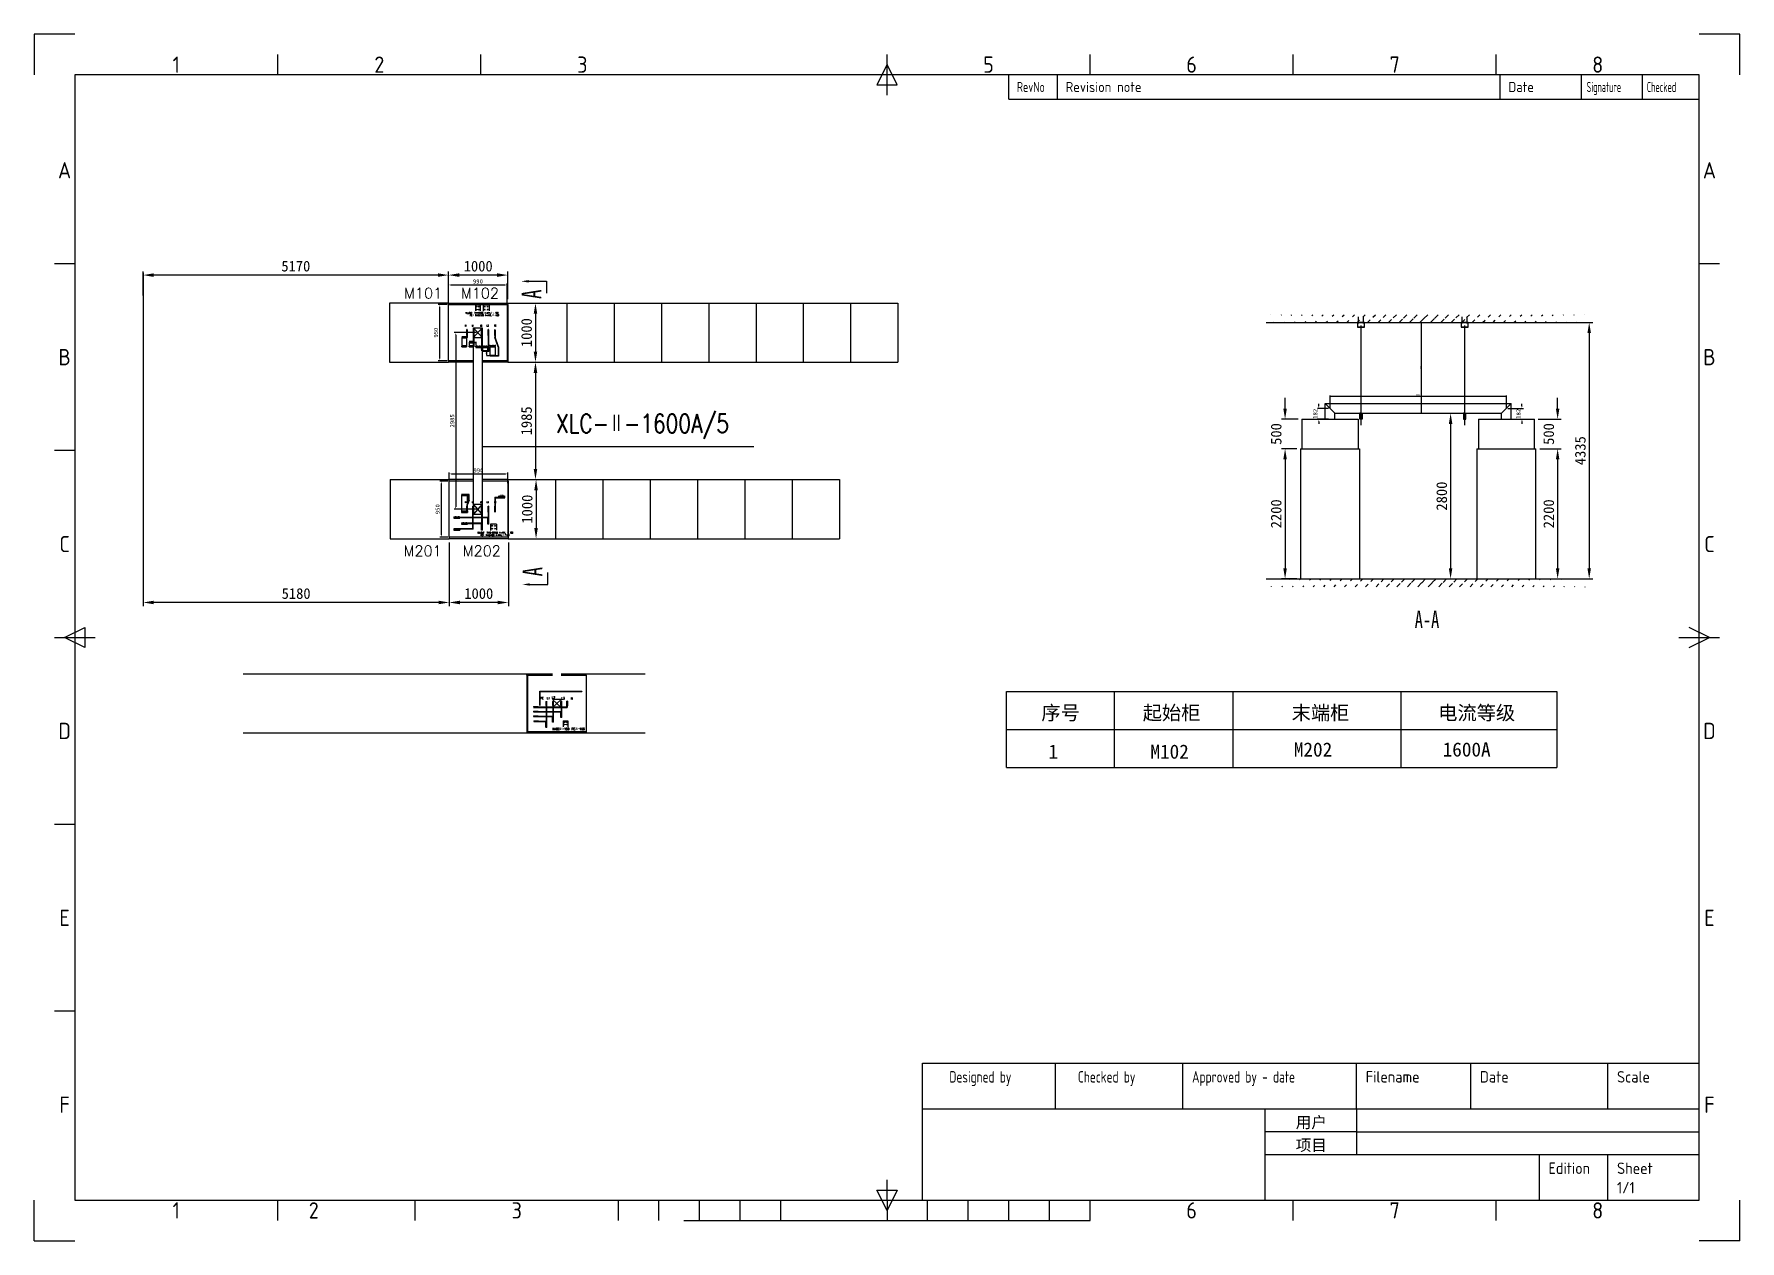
# Model space of a CAD drawing. Extents: x -48968009 to 2588125, y -43922717 to 2.
# Drawn here: x 2483984 to 2512840, y -636355 to -615950 of the extents above; entities that cross this region are included whole.
import ezdxf
from ezdxf.enums import TextEntityAlignment as Align

# ---------------------------------------------------------------- set-up
doc = ezdxf.new("R2010")
doc.units = 0
doc.header["$LTSCALE"] = 1000
doc.header["$MEASUREMENT"] = 0
doc.layers.get('0').update_dxf_attribs({"linetype": 'CONTINUOUS'})
doc.layers.get('DEFPOINTS').update_dxf_attribs({"linetype": 'CONTINUOUS'})
for name, color, linetype in [('$1-强电干线', 7, 'CONTINUOUS'), ('DQ', 7, 'CONTINUOUS'), ('FRAME025', 7, 'CONTINUOUS'), ('FRAME050', 6, 'CONTINUOUS'), ('FRAME070', 5, 'CONTINUOUS'), ('FRAME200', 8, 'CONTINUOUS'), ('SPACE', 7, 'CONTINUOUS'), ('WALL', 2, 'CONTINUOUS'), ('图层4', 221, 'CONTINUOUS'), ('图层6', 221, 'CONTINUOUS'), ('楼电梯编号', 7, 'CONTINUOUS'), ('母线路由', 7, 'CONTINUOUS'), ('电气', 4, 'CONTINUOUS')]:
    doc.layers.add(name, color=color, linetype=linetype)
doc.styles.add('_TCH_DIM', font='SIMPLEX', dxfattribs={"width": 0.8, "height": 3.5, "bigfont": 'HZTXT'})
doc.styles.add('_TCH_SPACE', font='SIMPLEX.shx', dxfattribs={"width": 0.8, "bigfont": 'GBCBIG.shx'})
doc.styles.add('D', font='simhei_0.ttf', dxfattribs={"oblique": 0.7, "height": 1100})
doc.styles.add('ISOCP', font='isocp.shx')
doc.styles.add('STYLE1', font='')
doc.styles.get('STYLE1').set_extended_font_data('楷体_GB2312')
doc.dimstyles.new('NORMAL', dxfattribs={"dimscale": 0.2, "dimtxt": 0.18, "dimasz": 0.18, "dimexe": 0.18, "dimexo": 0.0625, "dimgap": 0.09, "dimtad": 0, "dimtih": 1, "dimtoh": 1, "dimdec": 4, "dimzin": 0, "dimdsep": 46, "dimtxsty": 'Standard', "dimcen": 0.09, "dimadec": 0, "dimazin": 0, "dimtfac": 1, "dimtdec": 4, "dimtofl": 0, "dimtmove": 0, "dimatfit": 3, "dimfxl": 1, "dimtolj": 1, "dimtzin": 0, "dimarcsym": 0})

msp = doc.modelspace()

# ---------------------------------------------------------------- texts
at = {"layer": '$1-强电干线', "color": 1, "style": '_TCH_DIM'}
for s, height, width, p in [('N,A,B,C相：TMY10X80，4-%%C14,出柜顶150', 24.99, 0.705882, (2491282.1, -620676.1)), ('PE相：TMY8X100，4-%%C14,出柜顶150', 24.99, 0.705882, (2491359.4, -620716.3)), ('N', 25, 0.705882, (2491274.6, -620892.6)), ('L1', 24.99, 0.705882, (2491387.8, -620892.6)), ('L2', 24.99, 0.705882, (2491529.2, -620892.6)), ('L3', 24.99, 0.705882, (2491638.6, -620892.6)), ('PE', 24.99, 0.705882, (2491767.5, -620892.6)), ('XLC-Ⅱ-1600A/5', 312.375, 0.8, (2492811.9, -622688.9)), ('N', 25, 0.705882, (2491274.6, -623877.6)), ('L1', 24.99, 0.705882, (2491387.8, -623877.6)), ('L2', 24.99, 0.705882, (2491529.2, -623877.6)), ('L3', 24.99, 0.705882, (2491638.6, -623877.6)), ('PE', 24.99, 0.705882, (2491767.5, -623877.6)), ('N,A,B,C相：TMY2-8X100，4-%%C14,出柜顶150', 24.99, 0.705882, (2491488.3, -624392.8)), ('PE相：TMY8X100，4-%%C14,出柜顶150', 24.99, 0.705882, (2491537.1, -624433.1))]:
    msp.add_text(s, height=height, dxfattribs=dict(at, width=width)).set_placement(p)
at = {"style": 'STYLE1'}
for s, height, p in [('序号', 238.59, (2501023.6, -627544.9)), ('起始柜', 238.59, (2502737.7, -627544.9)), ('末端柜', 238.59, (2505257.1, -627544.9)), ('电流等级', 238.59, (2507736.5, -627544.9)), ('1', 238.6, (2501143.8, -628200.9)), ('M102', 238.59, (2502868.2, -628200.9)), ('M202', 238.59, (2505294.3, -628165.9)), ('1600A', 238.59, (2507811.9, -628165))]:
    msp.add_text(s, height=height, dxfattribs=at).set_placement(p)
at = {"color": 0, "style": 'STYLE1'}
for tag, p in [('用户', (2505325.6, -634447.2)), ('项目', (2505325.6, -634833.7))]:
    msp.add_attdef(tag, p, '', height=193.2, dxfattribs=at)
at = {"layer": 'DQ', "color": 1, "style": '_TCH_SPACE'}
for s, height, p in [('PE', 35.74, (2492541.5, -627194.6)), ('L1', 35.74, (2492656.3, -627195.5)), ('L2', 35.74, (2492741.5, -627184.1)), ('L3', 35.74, (2492904.8, -627198.7)), ('N', 35.7, (2493064.5, -627203.1)), ('NABC出顶150，PE出顶155', 35.745, (2492750.9, -627717.4, 0))]:
    msp.add_text(s, height=height, dxfattribs=at).set_placement(p)
at = {"layer": 'FRAME025', "ltscale": 0.8, "style": 'ISOCP', "width": 0.8}
for s, height, p in [('RevNo', 171.76, (2500610.4, -616842.7)), ('Designed by', 193.234, (2499466.2, -633581)), ('Checked by', 193.23, (2501640.9, -633581)), ('Approved by - date', 193.234, (2503573.3, -633581))]:
    msp.add_text(s, height=height, dxfattribs=at).set_placement(p, align=Align.MIDDLE_LEFT)
at = {"layer": 'FRAME025', "style": 'ISOCP'}
for s, height, p in [('Revision note', 171.763, (2501434.8, -616842.7)), ('Date', 171.76, (2508923.7, -616842.7)), ('Filename', 193.23, (2506510.4, -633581)), ('Date', 193.23, (2508442.8, -633581)), ('Scale', 193.23, (2510761.6, -633581)), ('Edition', 193.23, (2509602.2, -635126.9)), ('Sheet', 193.23, (2510761.6, -635126.9)), ('1/1', 193.23, (2510761.6, -635455.4))]:
    msp.add_text(s, height=height, dxfattribs=at).set_placement(p, align=Align.MIDDLE_LEFT)
at = {"layer": 'FRAME025', "style": 'ISOCP', "width": 0.6}
for s, p in [('Signature', (2510247.1, -616842.7)), ('Checked', (2511265.4, -616842.7))]:
    msp.add_text(s, height=171.76, dxfattribs=at).set_placement(p, align=Align.MIDDLE_LEFT)
at = {"layer": 'FRAME050', "style": 'ISOCP'}
for s, p in [('1', (2486388.4, -616464.8)), ('2', (2489823.6, -616464.8)), ('3', (2493258.9, -616464.8)), ('5', (2500129.4, -616464.8)), ('6', (2503564.7, -616464.8)), ('7', (2507000, -616464.8)), ('8', (2510435.2, -616464.8)), ('A', (2484499, -618251.2)), ('A', (2512324.6, -618251.2)), ('B', (2484499, -621411.6)), ('B', (2512324.6, -621411.6)), ('C', (2484499, -624572)), ('C', (2512324.6, -624572)), ('D', (2484499, -627732.5)), ('D', (2512324.6, -627732.5)), ('E', (2484499, -630892.9)), ('E', (2512324.6, -630892.9)), ('F', (2484499, -634053.4)), ('F', (2512324.6, -634053.4)), ('1', (2486388.4, -635839.7)), ('2', (2488713.9, -635839.7)), ('3', (2492149.1, -635839.7)), ('6', (2503564.7, -635839.7)), ('7', (2507000, -635839.7)), ('8', (2510435.2, -635839.7))]:
    msp.add_text(s, height=274.8, dxfattribs=at).set_placement(p, align=Align.MIDDLE)
at = {"layer": 'SPACE', "style": '_TCH_SPACE'}
for s, p in [('M101', (2490242.2, -620419.6)), ('M102', (2491203.7, -620419.6)), ('M201', (2490234.2, -624777.3)), ('M202', (2491235.2, -624777.3))]:
    msp.add_text(s, height=178.72, dxfattribs=at).set_placement(p)
at = {"layer": '楼电梯编号', "color": 6, "style": 'D', "width": 0.7}
msp.add_text('A-A', height=291.2, dxfattribs=at).set_placement((2507338.7, -625992))
at = {"layer": '电气', "color": 6, "style": 'D', "width": 0.7}
for p in [(2492562.9, -620426.8), (2492582.9, -625119)]:
    msp.add_text('A', height=332.8, rotation=90, dxfattribs=at).set_placement(p)

# ---------------------------------------------------------------- blocks, each defined once
blk = doc.blocks.new('*D1891')
at = {"layer": 'DEFPOINTS', "color": 0}
for p in [(2492320, -621497), (2492320, -623482), (2492465, -623482)]:
    blk.add_point(p, dxfattribs=at)
at = {"layer": '电气', "color": 2, "lineweight": -2}
for p, q in [((2492383, -621497), (2492525, -621497)), ((2492465, -621677), (2492465, -623302)), ((2492383, -623482), (2492525, -623482))]:
    blk.add_line(p, q, dxfattribs=at)
at = {"layer": '电气', "color": 2}
for points in [[(2492435, -621677), (2492495, -621677), (2492465, -621497)], [(2492435, -623302), (2492495, -623302), (2492465, -623482)]]:
    blk.add_solid(points, dxfattribs=at)
at = {"layer": '电气', "color": 2, "insert": (2492315, -622489), "char_height": 180, "attachment_point": 5, "rotation": 90}
blk.add_mtext('\\A1;1985', dxfattribs=at)
blk = doc.blocks.new('*D1892')
at = {"layer": 'DEFPOINTS', "color": 0}
for p in [(2492208, -620497), (2492383, -621497), (2492465, -621497)]:
    blk.add_point(p, dxfattribs=at)
at = {"layer": '电气', "color": 2, "lineweight": -2}
for p, q in [((2492271, -620497), (2492525, -620497)), ((2492465, -620677), (2492465, -621317)), ((2492445, -621497), (2492525, -621497))]:
    blk.add_line(p, q, dxfattribs=at)
at = {"layer": '电气', "color": 2}
for points in [[(2492435, -620677), (2492495, -620677), (2492465, -620497)], [(2492435, -621317), (2492495, -621317), (2492465, -621497)]]:
    blk.add_solid(points, dxfattribs=at)
at = {"layer": '电气', "color": 2, "insert": (2492315, -620997), "char_height": 180, "attachment_point": 5, "rotation": 90}
blk.add_mtext('\\A1;1000', dxfattribs=at)
blk = doc.blocks.new('*D1893')
at = {"layer": 'DEFPOINTS', "color": 0}
for p in [(2492244, -623482), (2492244, -624482), (2492475, -624482)]:
    blk.add_point(p, dxfattribs=at)
at = {"layer": '电气', "color": 2, "lineweight": -2}
for p, q in [((2492307, -623482), (2492535, -623482)), ((2492475, -623662), (2492475, -624302)), ((2492307, -624482), (2492535, -624482))]:
    blk.add_line(p, q, dxfattribs=at)
at = {"layer": '电气', "color": 2}
for points in [[(2492445, -623662), (2492505, -623662), (2492475, -623482)], [(2492445, -624302), (2492505, -624302), (2492475, -624482)]]:
    blk.add_solid(points, dxfattribs=at)
at = {"layer": '电气', "color": 2, "insert": (2492325, -623982), "char_height": 180, "attachment_point": 5, "rotation": 90}
blk.add_mtext('\\A1;1000', dxfattribs=at)
blk = doc.blocks.new('*D1894')
at = {"layer": 'DEFPOINTS', "color": 0}
for p in [(2509391, -622961), (2509391, -625161), (2509757, -625161)]:
    blk.add_point(p, dxfattribs=at)
at = {"layer": '电气', "color": 2, "lineweight": -2}
for p, q in [((2509453, -622961), (2509817, -622961)), ((2509757, -623141), (2509757, -624981)), ((2509453, -625161), (2509817, -625161))]:
    blk.add_line(p, q, dxfattribs=at)
at = {"layer": '电气', "color": 2}
for points in [[(2509727, -623141), (2509787, -623141), (2509757, -622961)], [(2509727, -624981), (2509787, -624981), (2509757, -625161)]]:
    blk.add_solid(points, dxfattribs=at)
at = {"layer": '电气', "color": 2, "insert": (2509607, -624061), "char_height": 180, "attachment_point": 5, "rotation": 90}
blk.add_mtext('\\A1;2200', dxfattribs=at)
blk = doc.blocks.new('*D1895')
at = {"layer": 'DEFPOINTS', "color": 0}
for p in [(2509366, -622461), (2509391, -622961), (2509757, -622961)]:
    blk.add_point(p, dxfattribs=at)
at = {"layer": '电气', "color": 2, "lineweight": -2}
for p, q in [((2509757, -622281), (2509757, -622101)), ((2509428, -622461), (2509817, -622461)), ((2509453, -622961), (2509817, -622961)), ((2509757, -623141), (2509757, -623321))]:
    blk.add_line(p, q, dxfattribs=at)
at = {"layer": '电气', "color": 2}
for points in [[(2509727, -622281), (2509787, -622281), (2509757, -622461)], [(2509727, -623141), (2509787, -623141), (2509757, -622961)]]:
    blk.add_solid(points, dxfattribs=at)
at = {"layer": '电气', "color": 2, "insert": (2509607, -622711), "char_height": 180, "attachment_point": 5, "rotation": 90}
blk.add_mtext('\\A1;500', dxfattribs=at)
blk = doc.blocks.new('*D1896')
at = {"layer": 'DEFPOINTS', "color": 0}
for p in [(2509472, -620826), (2509508, -625161), (2510291, -625161)]:
    blk.add_point(p, dxfattribs=at)
at = {"layer": '电气', "color": 2, "lineweight": -2}
for p, q in [((2509534, -620826), (2510351, -620826)), ((2510291, -621006), (2510291, -624981)), ((2509571, -625161), (2510351, -625161))]:
    blk.add_line(p, q, dxfattribs=at)
at = {"layer": '电气', "color": 2}
for points in [[(2510261, -621006), (2510321, -621006), (2510291, -620826)], [(2510261, -624981), (2510321, -624981), (2510291, -625161)]]:
    blk.add_solid(points, dxfattribs=at)
at = {"layer": '电气', "color": 2, "insert": (2510141, -622993), "char_height": 180, "attachment_point": 5, "rotation": 90}
blk.add_mtext('\\A1;4335', dxfattribs=at)
blk = doc.blocks.new('*D1897')
at = {"layer": 'DEFPOINTS', "color": 0}
for p in [(2507553, -622361), (2507553, -625161), (2507946, -625161)]:
    blk.add_point(p, dxfattribs=at)
at = {"layer": '电气', "color": 2, "lineweight": -2}
for p, q in [((2507616, -622361), (2508006, -622361)), ((2507946, -622541), (2507946, -624981)), ((2507616, -625161), (2508006, -625161))]:
    blk.add_line(p, q, dxfattribs=at)
at = {"layer": '电气', "color": 2}
for points in [[(2507916, -622541), (2507976, -622541), (2507946, -622361)], [(2507916, -624981), (2507976, -624981), (2507946, -625161)]]:
    blk.add_solid(points, dxfattribs=at)
at = {"layer": '电气', "color": 2, "insert": (2507796, -623761), "char_height": 180, "attachment_point": 5, "rotation": 90}
blk.add_mtext('\\A1;2800', dxfattribs=at)
blk = doc.blocks.new('*D1898')
at = {"layer": 'DEFPOINTS', "color": 0}
for p in [(2505406, -622961), (2505146, -625161), (2505406, -625161)]:
    blk.add_point(p, dxfattribs=at)
at = {"layer": '电气', "color": 2, "lineweight": -2}
for p, q in [((2505343, -622961), (2505086, -622961)), ((2505146, -623141), (2505146, -624981)), ((2505343, -625161), (2505086, -625161))]:
    blk.add_line(p, q, dxfattribs=at)
at = {"layer": '电气', "color": 2}
for points in [[(2505116, -623141), (2505176, -623141), (2505146, -622961)], [(2505116, -624981), (2505176, -624981), (2505146, -625161)]]:
    blk.add_solid(points, dxfattribs=at)
at = {"layer": '电气', "color": 2, "insert": (2504996, -624061), "char_height": 180, "attachment_point": 5, "rotation": 90}
blk.add_mtext('\\A1;2200', dxfattribs=at)
blk = doc.blocks.new('*D1899')
at = {"layer": 'DEFPOINTS', "color": 0}
for p in [(2505431, -622461), (2505146, -622961), (2505406, -622961)]:
    blk.add_point(p, dxfattribs=at)
at = {"layer": '电气', "color": 2, "lineweight": -2}
for p, q in [((2505146, -622281), (2505146, -622101)), ((2505368, -622461), (2505086, -622461)), ((2505343, -622961), (2505086, -622961)), ((2505146, -623141), (2505146, -623321))]:
    blk.add_line(p, q, dxfattribs=at)
at = {"layer": '电气', "color": 2}
for points in [[(2505116, -622281), (2505176, -622281), (2505146, -622461)], [(2505116, -623141), (2505176, -623141), (2505146, -622961)]]:
    blk.add_solid(points, dxfattribs=at)
at = {"layer": '电气', "color": 2, "insert": (2504996, -622711), "char_height": 180, "attachment_point": 5, "rotation": 90}
blk.add_mtext('\\A1;500', dxfattribs=at)
blk = doc.blocks.new('*D1900')
at = {"layer": 'DEFPOINTS', "color": 0}
for p in [(2490996, -620024), (2490996, -620497), (2491996, -620497)]:
    blk.add_point(p, dxfattribs=at)
at = {"layer": '电气', "color": 2, "lineweight": -2}
for p, q in [((2490996, -620434), (2490996, -619964)), ((2491816, -620024), (2491176, -620024)), ((2491996, -620434), (2491996, -619964))]:
    blk.add_line(p, q, dxfattribs=at)
at = {"layer": '电气', "color": 2}
for points in [[(2491176, -619994), (2491176, -620054), (2490996, -620024)], [(2491816, -619994), (2491816, -620054), (2491996, -620024)]]:
    blk.add_solid(points, dxfattribs=at)
at = {"layer": '电气', "color": 2, "insert": (2491496, -619874), "char_height": 180, "attachment_point": 5}
blk.add_mtext('\\A1;1000', dxfattribs=at)
blk = doc.blocks.new('*D1901')
at = {"layer": 'DEFPOINTS', "color": 0}
for p in [(2491006, -624482), (2492006, -624482), (2491006, -625560)]:
    blk.add_point(p, dxfattribs=at)
at = {"layer": '电气', "color": 2, "lineweight": -2}
for p, q in [((2491006, -624544), (2491006, -625620)), ((2492006, -624544), (2492006, -625620)), ((2491826, -625560), (2491186, -625560))]:
    blk.add_line(p, q, dxfattribs=at)
at = {"layer": '电气', "color": 2}
for points in [[(2491186, -625530), (2491186, -625590), (2491006, -625560)], [(2491826, -625530), (2491826, -625590), (2492006, -625560)]]:
    blk.add_solid(points, dxfattribs=at)
at = {"layer": '电气', "color": 2, "insert": (2491506, -625410), "char_height": 180, "attachment_point": 5}
blk.add_mtext('\\A1;1000', dxfattribs=at)
blk = doc.blocks.new('*D1902')
at = {"layer": 'DEFPOINTS', "color": 0}
for p in [(2485826, -620024), (2485826, -620434), (2490996, -620434)]:
    blk.add_point(p, dxfattribs=at)
at = {"layer": '电气', "color": 2, "lineweight": -2}
for p, q in [((2485826, -620372), (2485826, -619964)), ((2490816, -620024), (2486006, -620024)), ((2490996, -620372), (2490996, -619964))]:
    blk.add_line(p, q, dxfattribs=at)
at = {"layer": '电气', "color": 2}
for points in [[(2486006, -619994), (2486006, -620054), (2485826, -620024)], [(2490816, -619994), (2490816, -620054), (2490996, -620024)]]:
    blk.add_solid(points, dxfattribs=at)
at = {"layer": '电气', "color": 2, "insert": (2488411, -619874), "char_height": 180, "attachment_point": 5}
blk.add_mtext('\\A1;5170', dxfattribs=at)
blk = doc.blocks.new('*D1903')
at = {"layer": 'DEFPOINTS', "color": 0}
for p in [(2485826, -624482), (2491006, -624482), (2485826, -625560)]:
    blk.add_point(p, dxfattribs=at)
at = {"layer": '电气', "color": 2, "lineweight": -2}
for p, q in [((2485826, -624544), (2485826, -625620)), ((2491006, -624544), (2491006, -625620)), ((2490826, -625560), (2486006, -625560))]:
    blk.add_line(p, q, dxfattribs=at)
at = {"layer": '电气', "color": 2}
for points in [[(2486006, -625530), (2486006, -625590), (2485826, -625560)], [(2490826, -625530), (2490826, -625590), (2491006, -625560)]]:
    blk.add_solid(points, dxfattribs=at)
at = {"layer": '电气', "color": 2, "insert": (2488416, -625410), "char_height": 180, "attachment_point": 5}
blk.add_mtext('\\A1;5180', dxfattribs=at)
blk = doc.blocks.new('*D1917')
at = {"layer": 'DEFPOINTS', "color": 0}
for p in [(2490996, -620522), (2490841, -621472), (2490996, -621472)]:
    blk.add_point(p, dxfattribs=at)
at = {"layer": '图层6', "lineweight": -2}
for p, q in [((2490971, -620522), (2490817, -620522)), ((2490841, -620562), (2490841, -621432)), ((2490971, -621472), (2490817, -621472))]:
    blk.add_line(p, q, dxfattribs=at)
at = {"layer": '图层6'}
for points in [[(2490835, -620562), (2490848, -620562), (2490841, -620522)], [(2490835, -621432), (2490848, -621432), (2490841, -621472)]]:
    blk.add_solid(points, dxfattribs=at)
at = {"layer": '图层6', "insert": (2490781, -620997), "char_height": 72, "attachment_point": 5, "rotation": 90}
blk.add_mtext('\\A1;950', dxfattribs=at)
blk = doc.blocks.new('*D1918')
at = {"layer": 'DEFPOINTS', "color": 0}
for p in [(2491986, -620191), (2490996, -620522), (2491986, -620522)]:
    blk.add_point(p, dxfattribs=at)
at = {"layer": '图层6', "lineweight": -2}
for p, q in [((2490996, -620497), (2490996, -620167)), ((2491036, -620191), (2491946, -620191)), ((2491986, -620497), (2491986, -620167))]:
    blk.add_line(p, q, dxfattribs=at)
at = {"layer": '图层6'}
for points in [[(2491036, -620185), (2491036, -620198), (2490996, -620191)], [(2491946, -620185), (2491946, -620198), (2491986, -620191)]]:
    blk.add_solid(points, dxfattribs=at)
at = {"layer": '图层6', "insert": (2491491, -620131), "char_height": 72, "attachment_point": 5}
blk.add_mtext('\\A1;990', dxfattribs=at)
blk = doc.blocks.new('*D1919')
at = {"layer": 'DEFPOINTS', "color": 0}
for p in [(2491491, -620997), (2491116, -623982), (2491491, -623982)]:
    blk.add_point(p, dxfattribs=at)
at = {"layer": '图层6', "lineweight": -2}
for p, q in [((2491466, -620997), (2491092, -620997)), ((2491116, -621037), (2491116, -623942)), ((2491466, -623982), (2491092, -623982))]:
    blk.add_line(p, q, dxfattribs=at)
at = {"layer": '图层6'}
for points in [[(2491109, -621037), (2491123, -621037), (2491116, -620997)], [(2491109, -623942), (2491123, -623942), (2491116, -623982)]]:
    blk.add_solid(points, dxfattribs=at)
at = {"layer": '图层6', "insert": (2491056, -622489), "char_height": 72, "attachment_point": 5, "rotation": 90}
blk.add_mtext('\\A1;2985', dxfattribs=at)
blk = doc.blocks.new('*D1920')
at = {"layer": 'DEFPOINTS', "color": 0}
for p in [(2491006, -623507), (2490871, -624457), (2491006, -624457)]:
    blk.add_point(p, dxfattribs=at)
at = {"layer": '图层6', "lineweight": -2}
for p, q in [((2490981, -623507), (2490847, -623507)), ((2490871, -623547), (2490871, -624417)), ((2490981, -624457), (2490847, -624457))]:
    blk.add_line(p, q, dxfattribs=at)
at = {"layer": '图层6'}
for points in [[(2490865, -623547), (2490878, -623547), (2490871, -623507)], [(2490865, -624417), (2490878, -624417), (2490871, -624457)]]:
    blk.add_solid(points, dxfattribs=at)
at = {"layer": '图层6', "insert": (2490811, -623982), "char_height": 72, "attachment_point": 5, "rotation": 90}
blk.add_mtext('\\A1;950', dxfattribs=at)
blk = doc.blocks.new('*D1921')
at = {"layer": 'DEFPOINTS', "color": 0}
for p in [(2491006, -623569), (2491996, -623386), (2491996, -623569)]:
    blk.add_point(p, dxfattribs=at)
at = {"layer": '图层6', "lineweight": -2}
for p, q in [((2491006, -623544), (2491006, -623362)), ((2491046, -623386), (2491956, -623386)), ((2491996, -623544), (2491996, -623362))]:
    blk.add_line(p, q, dxfattribs=at)
at = {"layer": '图层6'}
for points in [[(2491046, -623379), (2491046, -623393), (2491006, -623386)], [(2491956, -623379), (2491956, -623393), (2491996, -623386)]]:
    blk.add_solid(points, dxfattribs=at)
at = {"layer": '图层6', "insert": (2491501, -623326), "char_height": 72, "attachment_point": 5}
blk.add_mtext('\\A1;990', dxfattribs=at)
blk = doc.blocks.new('*D1922')
at = {"layer": 'DEFPOINTS', "color": 0}
for p in [(2508891, -622279), (2508891, -622461), (2509153, -622461)]:
    blk.add_point(p, dxfattribs=at)
at = {"layer": '图层6', "lineweight": -2}
for p, q in [((2508916, -622279), (2509177, -622279)), ((2509153, -622239), (2509153, -622199)), ((2508916, -622461), (2509177, -622461)), ((2509153, -622501), (2509153, -622541))]:
    blk.add_line(p, q, dxfattribs=at)
at = {"layer": '图层6'}
for points in [[(2509146, -622239), (2509160, -622239), (2509153, -622279)], [(2509146, -622501), (2509160, -622501), (2509153, -622461)]]:
    blk.add_solid(points, dxfattribs=at)
at = {"layer": '图层6', "insert": (2509093, -622370), "char_height": 72, "attachment_point": 5, "rotation": 90}
blk.add_mtext('\\A1;182', dxfattribs=at)
blk = doc.blocks.new('*D1923')
at = {"layer": 'DEFPOINTS', "color": 0}
for p in [(2505906, -622279), (2505717, -622461), (2505906, -622461)]:
    blk.add_point(p, dxfattribs=at)
at = {"layer": '图层6', "lineweight": -2}
for p, q in [((2505881, -622279), (2505693, -622279)), ((2505717, -622239), (2505717, -622199)), ((2505881, -622461), (2505693, -622461)), ((2505717, -622501), (2505717, -622541))]:
    blk.add_line(p, q, dxfattribs=at)
at = {"layer": '图层6'}
for points in [[(2505710, -622239), (2505723, -622239), (2505717, -622279)], [(2505710, -622501), (2505723, -622501), (2505717, -622461)]]:
    blk.add_solid(points, dxfattribs=at)
at = {"layer": '图层6', "insert": (2505657, -622370), "char_height": 72, "attachment_point": 5, "rotation": 90}
blk.add_mtext('\\A1;182', dxfattribs=at)
blk = doc.blocks.new('DFFDF')
at = {"layer": '图层4', "color": 33}
for p, q in [((2507924, -577959), (2507924, -577859)), ((2507930, -577859), (2507924, -577859)), ((2507924, -577959), (2507930, -577959)), ((2507930, -577959), (2507930, -577859)), ((2508034, -577959), (2508034, -577859)), ((2508040, -577859), (2508034, -577859)), ((2508034, -577959), (2508040, -577959)), ((2508040, -577959), (2508040, -577859)), ((2508174, -577959), (2508174, -577859)), ((2508180, -577859), (2508174, -577859)), ((2508174, -577959), (2508180, -577959)), ((2508180, -577959), (2508180, -577859)), ((2508284, -577959), (2508284, -577859)), ((2508290, -577859), (2508284, -577859)), ((2508284, -577959), (2508290, -577959)), ((2508290, -577959), (2508290, -577859)), ((2508395, -577959), (2508395, -577859)), ((2508398, -577859), (2508395, -577859)), ((2508395, -577959), (2508398, -577959)), ((2508398, -577959), (2508398, -577859))]:
    blk.add_line(p, q, dxfattribs=at)
blk = doc.blocks.new('*D1931')
at = {"layer": 'DEFPOINTS', "color": 0}
for p in [(2491428, -621157), (2491456, -621229), (2491458, -621229)]:
    blk.add_point(p, dxfattribs=at)
at = {"layer": '图层6', "lineweight": -2}
for p, q in [((2491435, -621157), (2491465, -621157)), ((2491458, -621169), (2491458, -621217)), ((2491463, -621229), (2491465, -621229))]:
    blk.add_line(p, q, dxfattribs=at)
at = {"layer": '图层6'}
for points in [[(2491456, -621169), (2491460, -621169), (2491458, -621157)], [(2491456, -621217), (2491460, -621217), (2491458, -621229)]]:
    blk.add_solid(points, dxfattribs=at)
at = {"layer": '图层6', "insert": (2491440, -621193), "char_height": 21.6, "attachment_point": 5, "rotation": 90}
blk.add_mtext('\\A1;72', dxfattribs=at)
blk = doc.blocks.new('*D1932')
at = {"layer": 'DEFPOINTS', "color": 0}
for p in [(2491643, -621315), (2491678, -621315), (2491691, -621388)]:
    blk.add_point(p, dxfattribs=at)
at = {"layer": '图层6', "lineweight": -2}
for p, q in [((2491670, -621315), (2491636, -621315)), ((2491683, -621388), (2491636, -621388)), ((2491643, -621376), (2491643, -621327))]:
    blk.add_line(p, q, dxfattribs=at)
at = {"layer": '图层6'}
for points in [[(2491641, -621327), (2491645, -621327), (2491643, -621315)], [(2491641, -621376), (2491645, -621376), (2491643, -621388)]]:
    blk.add_solid(points, dxfattribs=at)
at = {"layer": '图层6', "insert": (2491625, -621351), "char_height": 21.6, "attachment_point": 5, "rotation": 90}
blk.add_mtext('\\A1;73', dxfattribs=at)
blk = doc.blocks.new('*D1933')
at = {"layer": 'DEFPOINTS', "color": 0}
for p in [(2491563, -621237), (2491553, -621297), (2491571, -621297)]:
    blk.add_point(p, dxfattribs=at)
at = {"layer": '图层6', "lineweight": -2}
for p, q in [((2491556, -621237), (2491546, -621237)), ((2491553, -621249), (2491553, -621285)), ((2491563, -621297), (2491546, -621297))]:
    blk.add_line(p, q, dxfattribs=at)
at = {"layer": '图层6'}
for points in [[(2491551, -621249), (2491555, -621249), (2491553, -621237)], [(2491551, -621285), (2491555, -621285), (2491553, -621297)]]:
    blk.add_solid(points, dxfattribs=at)
at = {"layer": '图层6', "insert": (2491535, -621267), "char_height": 21.6, "attachment_point": 5, "rotation": 90}
blk.add_mtext('\\A1;60', dxfattribs=at)
blk = doc.blocks.new('*D1934')
at = {"layer": 'DEFPOINTS', "color": 0}
for p in [(2491691, -621229), (2491791, -621214), (2491791, -621229)]:
    blk.add_point(p, dxfattribs=at)
at = {"layer": '图层6', "lineweight": -2}
for p, q in [((2491691, -621221), (2491691, -621206)), ((2491703, -621214), (2491779, -621214)), ((2491791, -621221), (2491791, -621206))]:
    blk.add_line(p, q, dxfattribs=at)
at = {"layer": '图层6'}
for points in [[(2491703, -621212), (2491703, -621216), (2491691, -621214)], [(2491779, -621212), (2491779, -621216), (2491791, -621214)]]:
    blk.add_solid(points, dxfattribs=at)
at = {"layer": '图层6', "insert": (2491741, -621196), "char_height": 21.6, "attachment_point": 5}
blk.add_mtext('\\A1;100', dxfattribs=at)
blk = doc.blocks.new('EFE')
at = {"layer": '图层4', "color": 33}
for p, q in [((3407966, -745309), (3407966, -745239)), ((3407966, -745239), (3407969, -745239)), ((3407969, -745309), (3407966, -745309)), ((3407969, -745309), (3407969, -745239)), ((3408074, -745309), (3408074, -745239)), ((3408074, -745239), (3408080, -745239)), ((3408080, -745309), (3408074, -745309)), ((3408080, -745309), (3408080, -745239)), ((3408184, -745309), (3408184, -745239)), ((3408184, -745239), (3408190, -745239)), ((3408190, -745309), (3408184, -745309)), ((3408190, -745309), (3408190, -745239)), ((3408324, -745309), (3408324, -745239)), ((3408324, -745239), (3408330, -745239)), ((3408330, -745309), (3408324, -745309)), ((3408330, -745309), (3408330, -745239)), ((3408434, -745309), (3408434, -745239)), ((3408434, -745239), (3408440, -745239)), ((3408440, -745309), (3408434, -745309)), ((3408440, -745309), (3408440, -745239))]:
    blk.add_line(p, q, dxfattribs=at)
blk = doc.blocks.new('ERWERRE')
at = {"color": 3}
for p, q in [((3408598, -748474), (3408678, -748474)), ((3408658, -748470), (3408658, -748483)), ((3408678, -748474), (3408678, -748480)), ((3407858, -748889), (3407938, -748889)), ((3407858, -748889), (3407858, -748899)), ((3407858, -748899), (3407938, -748899)), ((3407878, -748887), (3407878, -748901)), ((3407918, -748887), (3407918, -748901)), ((3407938, -748889), (3407938, -748899))]:
    blk.add_line(p, q, dxfattribs=at)
at = {"color": 2}
for p, q in [((3408598, -748474), (3408598, -748480)), ((3408598, -748480), (3408678, -748480)), ((3408618, -748470), (3408618, -748483)), ((3407863, -748974), (3407943, -748974)), ((3407863, -748974), (3407863, -748984)), ((3407863, -748984), (3407943, -748984)), ((3407883, -748972), (3407883, -748986)), ((3407923, -748972), (3407923, -748986)), ((3407943, -748974), (3407943, -748984))]:
    blk.add_line(p, q, dxfattribs=at)
at = {"color": 5}
for p, q in [((3407858, -748729), (3407938, -748729)), ((3407858, -748729), (3407858, -748739)), ((3407858, -748739), (3407938, -748739)), ((3407878, -748727), (3407878, -748741)), ((3407918, -748727), (3407918, -748741)), ((3407938, -748729), (3407938, -748739))]:
    blk.add_line(p, q, dxfattribs=at)
at = {"color": 1}
for p, q in [((3407858, -748809), (3407938, -748809)), ((3407858, -748809), (3407858, -748819)), ((3407858, -748819), (3407938, -748819)), ((3407878, -748807), (3407878, -748821)), ((3407918, -748807), (3407918, -748821)), ((3407938, -748809), (3407938, -748819))]:
    blk.add_line(p, q, dxfattribs=at)
blk = doc.blocks.new('rwerwer')
at = {"layer": '$1-强电干线', "color": 2}
blk.add_line((2481691, -888214), (2481691, -888232), dxfattribs=at)
at = {"layer": '$1-强电干线', "color": 3}
blk.add_line((2481741, -888214), (2481741, -888232), dxfattribs=at)
at = {"layer": 'WALL', "color": 5}
for p, q in [((2481061, -888440), (2481061, -888466)), ((2481061, -888458), (2481061, -888484)), ((2481111, -888440), (2481111, -888466)), ((2481111, -888458), (2481111, -888484))]:
    blk.add_line(p, q, dxfattribs=at)
at = {"layer": 'WALL', "color": 1}
for p, q in [((2480931, -888540), (2480931, -888566)), ((2480931, -888558), (2480931, -888584)), ((2480981, -888540), (2480981, -888566)), ((2480981, -888558), (2480981, -888584))]:
    blk.add_line(p, q, dxfattribs=at)
at = {"layer": 'WALL', "color": 2}
for p, q in [((2480931, -888740), (2480931, -888766)), ((2480931, -888758), (2480931, -888784)), ((2480981, -888740), (2480981, -888766)), ((2480981, -888758), (2480981, -888784))]:
    blk.add_line(p, q, dxfattribs=at)
at = {"layer": 'WALL', "color": 3}
for p, q in [((2481061, -888640), (2481061, -888666)), ((2481061, -888658), (2481061, -888684)), ((2481111, -888640), (2481111, -888666)), ((2481111, -888658), (2481111, -888684))]:
    blk.add_line(p, q, dxfattribs=at)
at = {"layer": '电气', "color": 5}
for p, q in [((2481036, -888450), (2481036, -888458)), ((2481036, -888450), (2481136, -888450)), ((2481036, -888458), (2481136, -888458)), ((2481036, -888466), (2481036, -888474)), ((2481036, -888466), (2481136, -888466)), ((2481036, -888474), (2481136, -888474)), ((2481136, -888450), (2481136, -888458)), ((2481136, -888466), (2481136, -888474))]:
    blk.add_line(p, q, dxfattribs=at)
at = {"layer": '电气', "color": 3}
for p, q in [((2481666, -888219), (2481766, -888219)), ((2481766, -888227), (2481766, -888219)), ((2481036, -888650), (2481036, -888658)), ((2481036, -888650), (2481136, -888650)), ((2481036, -888658), (2481136, -888658)), ((2481036, -888666), (2481036, -888674)), ((2481036, -888666), (2481136, -888666)), ((2481036, -888674), (2481136, -888674)), ((2481136, -888650), (2481136, -888658)), ((2481136, -888666), (2481136, -888674))]:
    blk.add_line(p, q, dxfattribs=at)
at = {"layer": '电气', "color": 2}
for p, q in [((2481666, -888227), (2481666, -888219)), ((2481666, -888227), (2481766, -888227)), ((2480906, -888750), (2480906, -888758)), ((2480906, -888750), (2481006, -888750)), ((2480906, -888758), (2481006, -888758)), ((2480906, -888766), (2480906, -888774)), ((2480906, -888766), (2481006, -888766)), ((2481006, -888750), (2481006, -888758)), ((2481006, -888766), (2481006, -888774)), ((2480906, -888774), (2481006, -888774))]:
    blk.add_line(p, q, dxfattribs=at)
at = {"layer": '电气', "color": 1}
for p, q in [((2480906, -888550), (2480906, -888558)), ((2480906, -888550), (2481006, -888550)), ((2480906, -888558), (2481006, -888558)), ((2480906, -888566), (2480906, -888574)), ((2480906, -888566), (2481006, -888566)), ((2480906, -888574), (2481006, -888574)), ((2481006, -888550), (2481006, -888558)), ((2481006, -888566), (2481006, -888574))]:
    blk.add_line(p, q, dxfattribs=at)
blk = doc.blocks.new('*D1936')
at = {"layer": 'DEFPOINTS', "color": 0}
for p in [(2491846, -623762), (2491846, -623782), (2491946, -623782)]:
    blk.add_point(p, dxfattribs=at)
at = {"layer": '图层6', "lineweight": -2}
for p, q in [((2491846, -623774), (2491846, -623755)), ((2491934, -623762), (2491858, -623762)), ((2491946, -623774), (2491946, -623755))]:
    blk.add_line(p, q, dxfattribs=at)
at = {"layer": '图层6'}
for points in [[(2491858, -623760), (2491858, -623764), (2491846, -623762)], [(2491934, -623760), (2491934, -623764), (2491946, -623762)]]:
    blk.add_solid(points, dxfattribs=at)
at = {"layer": '图层6', "insert": (2491896, -623744), "char_height": 21.6, "attachment_point": 5}
blk.add_mtext('\\A1;100', dxfattribs=at)
blk = doc.blocks.new('*D2022')
at = {"layer": 'DEFPOINTS', "color": 0}
for p in [(2507398, -620826), (2507456, -620826), (2507398, -622361)]:
    blk.add_point(p, dxfattribs=at)
at = {"layer": '图层6', "lineweight": -2}
for p, q in [((2507405, -620826), (2507464, -620826)), ((2507456, -622349), (2507456, -620838)), ((2507406, -622361), (2507464, -622361))]:
    blk.add_line(p, q, dxfattribs=at)
at = {"layer": '图层6'}
for points in [[(2507454, -620838), (2507458, -620838), (2507456, -620826)], [(2507454, -622349), (2507458, -622349), (2507456, -622361)]]:
    blk.add_solid(points, dxfattribs=at)
at = {"layer": '图层6', "insert": (2507438, -621593), "char_height": 21.6, "attachment_point": 5, "rotation": 90}
blk.add_mtext('\\A1;1535', dxfattribs=at)
blk = doc.blocks.new('*D2023')
at = {"layer": 'DEFPOINTS', "color": 0}
for p in [(2508891, -622069), (2505906, -622279), (2508891, -622279)]:
    blk.add_point(p, dxfattribs=at)
at = {"layer": '图层6', "lineweight": -2}
for p, q in [((2505906, -622271), (2505906, -622062)), ((2505918, -622069), (2508879, -622069)), ((2508891, -622271), (2508891, -622062))]:
    blk.add_line(p, q, dxfattribs=at)
at = {"layer": '图层6'}
for points in [[(2505918, -622067), (2505918, -622071), (2505906, -622069)], [(2508879, -622067), (2508879, -622071), (2508891, -622069)]]:
    blk.add_solid(points, dxfattribs=at)
at = {"layer": '图层6', "insert": (2507398, -622051), "char_height": 21.6, "attachment_point": 5}
blk.add_mtext('\\A1;2985', dxfattribs=at)

# ---------------------------------------------------------------- dimensions: what is measured, and where the dimension line sits
at = {"layer": '图层6', "color": 33}
for base, p1, p2, override, picture, middle in [((2491985.8, -620191.5), (2490995.8, -620522), (2491985.8, -620522), {"dimscale": 400, "dimasz": 0.1, "dimexe": 0.06, "dimgap": 0.06, "dimtad": 1, "dimtih": 0, "dimdec": 0, "dimclrd": 256, "dimclre": 256, "dimclrt": 256, "dimtdec": 0, "dimtix": 1, "dimtmove": 2, "dimatfit": 0, "dimfxl": 250, "dimtfillclr": 2}, '*D1918', (2491490.8, -620131.5)), ((2491790.8, -621213.7), (2491690.8, -621229), (2491790.8, -621229), {"dimscale": 120, "dimasz": 0.1, "dimexe": 0.06, "dimgap": 0.06, "dimtad": 1, "dimtih": 0, "dimdec": 0, "dimclrd": 256, "dimclre": 256, "dimclrt": 256, "dimtdec": 0, "dimtix": 1, "dimtmove": 2, "dimatfit": 0, "dimfxl": 250, "dimtfillclr": 2}, '*D1934', (2491740.8, -621195.7)), ((2508890.5, -622069.3), (2505905.5, -622278.8), (2508890.5, -622278.8), {"dimscale": 120, "dimasz": 0.1, "dimexe": 0.06, "dimgap": 0.06, "dimtad": 1, "dimtih": 0, "dimdec": 0, "dimclrd": 256, "dimclre": 256, "dimclrt": 256, "dimtdec": 0, "dimtix": 1, "dimtmove": 2, "dimatfit": 0, "dimfxl": 250, "dimtfillclr": 2}, '*D2023', (2507398, -622051.3)), ((2491995.8, -623386.1), (2491005.8, -623569.5), (2491995.8, -623569.5), {"dimscale": 400, "dimasz": 0.1, "dimexe": 0.06, "dimgap": 0.06, "dimtad": 1, "dimtih": 0, "dimdec": 0, "dimclrd": 256, "dimclre": 256, "dimclrt": 256, "dimtdec": 0, "dimtix": 1, "dimtmove": 2, "dimatfit": 0, "dimfxl": 250, "dimtfillclr": 2}, '*D1921', (2491500.8, -623326.1)), ((2491845.8, -623762.2), (2491945.8, -623782), (2491845.8, -623782), {"dimscale": 120, "dimasz": 0.1, "dimexe": 0.06, "dimgap": 0.06, "dimtad": 1, "dimtih": 0, "dimdec": 0, "dimclrd": 256, "dimclre": 256, "dimclrt": 256, "dimtdec": 0, "dimtix": 1, "dimtmove": 2, "dimatfit": 0, "dimfxl": 250, "dimtfillclr": 2}, '*D1936', (2491895.8, -623744.2))]:
    dim = msp.add_linear_dim(base=base, p1=p1, p2=p2, dimstyle='NORMAL', override=override, dxfattribs=at)
    dim.commit()
    dim.dimension.update_dxf_attribs({"geometry": picture, "text_midpoint": middle})
for base, p1, p2, override, picture, middle in [((2490841.5, -621472), (2490995.8, -620522), (2490995.8, -621472), {"dimscale": 400, "dimasz": 0.1, "dimexe": 0.06, "dimgap": 0.06, "dimtad": 1, "dimtih": 0, "dimdec": 0, "dimclrd": 256, "dimclre": 256, "dimclrt": 256, "dimtdec": 0, "dimtix": 1, "dimtmove": 2, "dimatfit": 0, "dimfxl": 250, "dimtfillclr": 2}, '*D1917', (2490781.5, -620997)), ((2507456.4, -620825.8), (2507398, -622360.8), (2507397.6, -620825.8), {"dimscale": 120, "dimasz": 0.1, "dimexe": 0.06, "dimgap": 0.06, "dimtad": 1, "dimtih": 0, "dimdec": 0, "dimclrd": 256, "dimclre": 256, "dimclrt": 256, "dimtdec": 0, "dimtix": 1, "dimtmove": 2, "dimatfit": 0, "dimfxl": 250, "dimtfillclr": 2}, '*D2022', (2507438.4, -621593.3)), ((2491116, -623982), (2491490.8, -620997), (2491490.8, -623982), {"dimscale": 400, "dimasz": 0.1, "dimexe": 0.06, "dimgap": 0.06, "dimtad": 1, "dimtih": 0, "dimdec": 0, "dimclrd": 256, "dimclre": 256, "dimclrt": 256, "dimtdec": 0, "dimtix": 1, "dimtmove": 2, "dimatfit": 0, "dimfxl": 250, "dimtfillclr": 2}, '*D1919', (2491056, -622489.5)), ((2491457.8, -621229), (2491427.8, -621157), (2491455.8, -621229), {"dimscale": 120, "dimasz": 0.1, "dimexe": 0.06, "dimgap": 0.06, "dimtad": 1, "dimtih": 0, "dimdec": 0, "dimclrd": 256, "dimclre": 256, "dimclrt": 256, "dimtdec": 0, "dimtix": 1, "dimtmove": 2, "dimatfit": 0, "dimfxl": 250, "dimtfillclr": 2}, '*D1931', (2491439.8, -621193)), ((2491553.2, -621297), (2491563.3, -621237), (2491570.8, -621297), {"dimscale": 120, "dimasz": 0.1, "dimexe": 0.06, "dimgap": 0.06, "dimtad": 1, "dimtih": 0, "dimdec": 0, "dimclrd": 256, "dimclre": 256, "dimclrt": 256, "dimtdec": 0, "dimtix": 1, "dimtmove": 2, "dimatfit": 0, "dimfxl": 250, "dimtfillclr": 2}, '*D1933', (2491535.2, -621267)), ((2491643.5, -621315), (2491690.8, -621388), (2491677.8, -621315), {"dimscale": 120, "dimasz": 0.1, "dimexe": 0.06, "dimgap": 0.06, "dimtad": 1, "dimtih": 0, "dimdec": 0, "dimclrd": 256, "dimclre": 256, "dimclrt": 256, "dimtdec": 0, "dimtix": 1, "dimtmove": 2, "dimatfit": 0, "dimfxl": 250, "dimtfillclr": 2}, '*D1932', (2491625.5, -621351.5)), ((2505716.7, -622460.8), (2505905.5, -622278.8), (2505905.5, -622460.8), {"dimscale": 400, "dimasz": 0.1, "dimexe": 0.06, "dimgap": 0.06, "dimtad": 1, "dimtih": 0, "dimdec": 0, "dimclrd": 256, "dimclre": 256, "dimclrt": 256, "dimtdec": 0, "dimtix": 1, "dimtmove": 2, "dimatfit": 0, "dimfxl": 250, "dimtfillclr": 2}, '*D1923', (2505656.7, -622369.8)), ((2509153.1, -622460.8), (2508890.5, -622278.8), (2508890.5, -622460.8), {"dimscale": 400, "dimasz": 0.1, "dimexe": 0.06, "dimgap": 0.06, "dimtad": 1, "dimtih": 0, "dimdec": 0, "dimclrd": 256, "dimclre": 256, "dimclrt": 256, "dimtdec": 0, "dimtix": 1, "dimtmove": 2, "dimatfit": 0, "dimfxl": 250, "dimtfillclr": 2}, '*D1922', (2509093.1, -622369.8)), ((2490871.3, -624457), (2491005.8, -623507), (2491005.8, -624457), {"dimscale": 400, "dimasz": 0.1, "dimexe": 0.06, "dimgap": 0.06, "dimtad": 1, "dimtih": 0, "dimdec": 0, "dimclrd": 256, "dimclre": 256, "dimclrt": 256, "dimtdec": 0, "dimtix": 1, "dimtmove": 2, "dimatfit": 0, "dimfxl": 250, "dimtfillclr": 2}, '*D1920', (2490811.3, -623982))]:
    dim = msp.add_linear_dim(base=base, p1=p1, p2=p2, angle=90, dimstyle='NORMAL', override=override, dxfattribs=at)
    dim.commit()
    dim.dimension.update_dxf_attribs({"geometry": picture, "text_midpoint": middle})
at = {"layer": '电气', "color": 33}
for base, p1, p2, picture, middle in [((2485825.8, -620024.4), (2490995.8, -620434.5), (2485825.8, -620434.5), '*D1902', (2488410.8, -619874.4)), ((2490995.8, -620024.4), (2491995.8, -620497), (2490995.8, -620497), '*D1900', (2491495.8, -619874.4)), ((2485825.8, -625560.3), (2491005.8, -624482), (2485825.8, -624482), '*D1903', (2488415.8, -625410.3)), ((2491005.8, -625560.3), (2492005.8, -624482), (2491005.8, -624482), '*D1901', (2491505.8, -625410.3))]:
    dim = msp.add_linear_dim(base=base, p1=p1, p2=p2, dimstyle='NORMAL', override={"dimscale": 1000, "dimexe": 0.06, "dimgap": 0.06, "dimtad": 1, "dimtih": 0, "dimdec": 0, "dimclrd": 2, "dimclre": 2, "dimclrt": 2, "dimtdec": 0, "dimtix": 1, "dimtmove": 2, "dimfxl": 250, "dimtfillclr": 2}, dxfattribs=at)
    dim.commit()
    dim.dimension.update_dxf_attribs({"geometry": picture, "text_midpoint": middle})
for base, p1, p2, picture, middle in [((2492464.9, -621497), (2492208, -620497), (2492382.9, -621497), '*D1892', (2492314.9, -620997)), ((2510291.3, -625160.8), (2509471.6, -620825.8), (2509508, -625160.8), '*D1896', (2510141.3, -622993.3)), ((2492464.9, -623482), (2492320.4, -621497), (2492320.4, -623482), '*D1891', (2492314.9, -622489.5)), ((2505146.1, -622960.8), (2505430.5, -622460.8), (2505405.5, -622960.8), '*D1899', (2504996.1, -622710.8)), ((2509756.5, -622960.8), (2509365.5, -622460.8), (2509390.5, -622960.8), '*D1895', (2509606.5, -622710.8)), ((2507946.2, -625160.8), (2507553, -622360.8), (2507553, -625160.8), '*D1897', (2507796.2, -623760.8)), ((2505146.1, -625160.8), (2505405.5, -622960.8), (2505405.5, -625160.8), '*D1898', (2504996.1, -624060.8)), ((2509756.5, -625160.8), (2509390.5, -622960.8), (2509390.5, -625160.8), '*D1894', (2509606.5, -624060.8)), ((2492474.9, -624482), (2492244.3, -623482), (2492244.3, -624482), '*D1893', (2492324.9, -623982))]:
    dim = msp.add_linear_dim(base=base, p1=p1, p2=p2, angle=90, dimstyle='NORMAL', override={"dimscale": 1000, "dimexe": 0.06, "dimgap": 0.06, "dimtad": 1, "dimtih": 0, "dimdec": 0, "dimclrd": 2, "dimclre": 2, "dimclrt": 2, "dimtdec": 0, "dimtix": 1, "dimtmove": 2, "dimfxl": 250, "dimtfillclr": 2}, dxfattribs=at)
    dim.commit()
    dim.dimension.update_dxf_attribs({"geometry": picture, "text_midpoint": middle})

# ---------------------------------------------------------------- hatches: boundary and pattern name
at = {"layer": '电气'}
h = msp.add_hatch(dxfattribs=at)
h.set_pattern_fill('ANSI31', color=33, scale=1000)
h.set_pattern_definition([(45, (42497.12, 14553.97), (-88.3883476, 88.3883476), [])])
edge = h.paths.add_edge_path()
edge.add_line((2504826, -620693.6), (2510224.2, -620693.6))
edge.add_line((2504826, -620825.8), (2510224.2, -620825.8))
h = msp.add_hatch(dxfattribs=at)
h.set_pattern_fill('ANSI31', color=33, scale=1000)
h.set_pattern_definition([(45, (42497.12, 15248.97), (-88.3883476, 88.3883476), [])])
edge = h.paths.add_edge_path()
edge.add_line((2504826, -625293.1), (2510224.2, -625293.1))
edge.add_line((2504826, -625160.8), (2510224.2, -625160.8))

# ---------------------------------------------------------------- linework, layer by layer
at = {"layer": '$1-强电干线', "color": 2}
msp.add_line((2491715.8, -621224), (2491715.8, -621242), dxfattribs=at)
at = {"layer": '$1-强电干线', "color": 3}
msp.add_line((2491765.8, -621224), (2491765.8, -621242), dxfattribs=at)
at = {"layer": '$1-强电干线', "color": 1}
msp.add_line((2496159.6, -622930.8), (2491563.3, -622930.8), dxfattribs=at)
for p, q in [((2487520.6, -626766.6), (2492753.1, -626766.6)), ((2492320.6, -626791.6), (2492320.6, -626766.6)), ((2492320.6, -626791.6), (2492320.6, -627741.6)), ((2492898.1, -626766.6), (2494320.6, -626766.6)), ((2493320.6, -626791.6), (2493320.6, -626766.6)), ((2487520.6, -627766.6), (2494320.6, -627766.6)), ((2492320.6, -627741.6), (2492320.6, -627766.6)), ((2493320.6, -627741.6), (2493320.6, -627766.6))]:
    msp.add_line(p, q)
at = {"color": 1}
for p, q in [((2492330.6, -626791.6), (2492330.6, -627741.6)), ((2492330.6, -626791.6), (2492753.1, -626791.6)), ((2492898.1, -626791.6), (2493320.6, -626791.6)), ((2493320.6, -626791.6), (2493320.6, -627741.6)), ((2492898.1, -627199.6), (2492753.1, -627199.6)), ((2492898.1, -627199.6), (2492753.1, -627333.6)), ((2492753.1, -627199.6), (2492898.1, -627333.6)), ((2492898.1, -627333.6), (2492753.1, -627333.6)), ((2492330.6, -627741.6), (2493320.6, -627741.6))]:
    msp.add_line(p, q, dxfattribs=at)
at = {"ltscale": 150}
for p, q in [((2500431.4, -627067.5), (2509742.3, -627067.5)), ((2500431.4, -628351.6), (2500431.4, -627067.5)), ((2502259, -628351.6), (2502259, -627067.5)), ((2504267, -628351.6), (2504267, -627067.5)), ((2504267, -628351.6), (2504267, -627067.5)), ((2507108.2, -628351.6), (2507108.2, -627067.5)), ((2500431.4, -627709.6), (2509742.3, -627709.6)), ((2500431.4, -628351.6), (2509742.3, -628351.6))]:
    msp.add_line(p, q, dxfattribs=at)
at = {"layer": 'DQ', "color": 1}
for p, q in [((2492935.3, -627562.3), (2492935.3, -627663.4)), ((2492935.3, -627562.3), (2493015.3, -627562.3)), ((2493015.3, -627562.3), (2493015.3, -627665.7))]:
    msp.add_line(p, q, dxfattribs=at)
for centre in [(2492955.3, -627582.3), (2492955.3, -627622.3), (2492995.3, -627582.3), (2492995.3, -627622.3)]:
    msp.add_circle(centre, 7, dxfattribs=at)
at = {"layer": 'FRAME050'}
for p, q in [((2488106, -616636.6), (2488106, -616293.1)), ((2491541.3, -616636.6), (2491541.3, -616293.1)), ((2498411.8, -616980.1), (2498411.8, -616293.1)), ((2501847.1, -616636.6), (2501847.1, -616293.1)), ((2505282.3, -616636.6), (2505282.3, -616293.1)), ((2508717.6, -616636.6), (2508717.6, -616293.1)), ((2498411.8, -616464.8), (2498240, -616808.3)), ((2498583.6, -616808.3), (2498411.8, -616464.8)), ((2498240, -616808.3), (2498583.6, -616808.3)), ((2484670.7, -619831.4), (2484327.2, -619831.4)), ((2512496.4, -619831.4), (2512152.9, -619831.4)), ((2484670.7, -622991.8), (2484327.2, -622991.8)), ((2484327.2, -626152.3), (2485014.3, -626152.3)), ((2484499, -626152.3), (2484842.5, -625980.5)), ((2484842.5, -626324), (2484499, -626152.3)), ((2484842.5, -625980.5), (2484842.5, -626324)), ((2511809.3, -626152.3), (2512496.4, -626152.3)), ((2512324.6, -626152.3), (2511981.1, -625980.5)), ((2511981.1, -626324), (2512324.6, -626152.3)), ((2484670.7, -629312.7), (2484327.2, -629312.7)), ((2484670.7, -632473.2), (2484327.2, -632473.2)), ((2498411.8, -635667.9), (2498411.8, -635324.4)), ((2488106, -636011.5), (2488106, -635667.9)), ((2490431.5, -636011.5), (2490431.5, -635667.9)), ((2493866.8, -636011.5), (2493866.8, -635667.9)), ((2494553.8, -636011.5), (2494553.8, -635667.9)), ((2495240.9, -636011.5), (2495240.9, -635667.9)), ((2495927.9, -636011.5), (2495927.9, -635667.9)), ((2496615, -636011.5), (2496615, -635667.9)), ((2498240, -635496.2), (2498583.6, -635496.2)), ((2498411.8, -635839.7), (2498240, -635496.2)), ((2498583.6, -635496.2), (2498411.8, -635839.7)), ((2498411.8, -635667.9), (2498411.8, -636011.5)), ((2499098.8, -636011.5), (2499098.8, -635667.9)), ((2499785.9, -636011.5), (2499785.9, -635667.9)), ((2500472.9, -636011.5), (2500472.9, -635667.9)), ((2501160, -636011.5), (2501160, -635667.9)), ((2501847.1, -636011.5), (2501847.1, -635667.9)), ((2505282.3, -636011.5), (2505282.3, -635667.9)), ((2508717.6, -636011.5), (2508717.6, -635667.9)), ((2494976.5, -636011.5), (2501847.1, -636011.5))]:
    msp.add_line(p, q, dxfattribs=at)
at = {"layer": 'FRAME070'}
for p, q in [((2512152.9, -616636.6), (2484670.7, -616636.6)), ((2484670.7, -616636.6), (2484670.7, -635667.9)), ((2500472.9, -617048.8), (2500472.9, -616636.6)), ((2501297.4, -617048.8), (2501297.4, -616636.6)), ((2508786.3, -617048.8), (2508786.3, -616636.6)), ((2510160.4, -617048.8), (2510160.4, -616636.6)), ((2511191, -617048.8), (2511191, -616636.6)), ((2512152.9, -635667.9), (2512152.9, -616636.6)), ((2500472.9, -617048.8), (2512152.9, -617048.8)), ((2499013, -633349.1), (2512152.9, -633349.1)), ((2499013, -635667.9), (2499013, -633349.1)), ((2501262.9, -634122.1), (2501262.9, -633349.1)), ((2503418.7, -634122.1), (2503418.7, -633349.1)), ((2506355.8, -634122.1), (2506355.8, -633349.1)), ((2508288.2, -634122.1), (2508288.2, -633349.1)), ((2510607, -634122.1), (2510607, -633349.1)), ((2499013, -634122.1), (2512152.9, -634122.1)), ((2504810, -635667.9), (2504810, -634122.1)), ((2506355.8, -634122.1), (2506355.8, -634895)), ((2506355.8, -634508.5), (2504810, -634508.5)), ((2506355.8, -634508.5), (2512152.9, -634508.5)), ((2504810, -634895), (2512152.9, -634895)), ((2509447.6, -635667.9), (2509447.6, -634895)), ((2510607, -635667.9), (2510607, -634895)), ((2484670.7, -635667.9), (2512152.9, -635667.9))]:
    msp.add_line(p, q, dxfattribs=at)
at = {"layer": 'FRAME200'}
for p, q in [((2484670.7, -615949.5), (2483983.7, -615949.5)), ((2483983.7, -615949.5), (2483983.7, -616636.6)), ((2512839.9, -615949.5), (2512152.9, -615949.5)), ((2512839.9, -616636.6), (2512839.9, -615949.5)), ((2483983.7, -636355), (2483983.7, -635667.9)), ((2512839.9, -636355), (2512839.9, -635667.9)), ((2483983.7, -636355), (2484670.7, -636355)), ((2512839.9, -636355), (2512152.9, -636355))]:
    msp.add_line(p, q, dxfattribs=at)
at = {"layer": 'WALL', "color": 1}
for p, q in [((2491418.3, -620915), (2491563.3, -620915)), ((2491563.3, -620915), (2491418.3, -621079)), ((2491563.3, -621079), (2491418.3, -620915)), ((2491418.3, -624064), (2491418.3, -620915)), ((2491563.3, -620915), (2491563.3, -624064)), ((2491418.3, -621079), (2491563.3, -621079)), ((2491590.8, -621217), (2491590.8, -621247)), ((2491630.8, -621217), (2491630.8, -621247)), ((2491418.3, -623900), (2491563.3, -623900)), ((2491563.3, -623900), (2491418.3, -624064)), ((2491563.3, -624064), (2491418.3, -623900)), ((2491418.3, -623900), (2491563.3, -623900)), ((2491418.3, -624064), (2491563.3, -624064))]:
    msp.add_line(p, q, dxfattribs=at)
at = {"layer": 'WALL', "color": 5}
for p, q in [((2491240.8, -621217), (2491240.8, -621247)), ((2491280.8, -621217), (2491280.8, -621247))]:
    msp.add_line(p, q, dxfattribs=at)
at = {"layer": 'WALL', "color": 2}
for p, q in [((2491360.8, -621217), (2491360.8, -621247)), ((2491400.8, -621217), (2491400.8, -621247))]:
    msp.add_line(p, q, dxfattribs=at)
at = {"layer": 'WALL', "color": 3}
for p, q in [((2491475.8, -621217), (2491475.8, -621247)), ((2491515.8, -621217), (2491515.8, -621247))]:
    msp.add_line(p, q, dxfattribs=at)
at = {"layer": '图层4', "color": 33}
for p, q in [((2491777.8, -620947), (2491777.8, -621077)), ((2491785.8, -620947), (2491785.8, -621075.7)), ((2491690.8, -621229), (2491690.8, -621388)), ((2491790.8, -621388), (2491790.8, -621229)), ((2491832.8, -621237), (2491832.8, -621388)), ((2491840.8, -621235.7), (2491840.8, -621396)), ((2491690.8, -621380), (2491790.8, -621380)), ((2491832.8, -621388), (2491690.8, -621388)), ((2491690.8, -621388), (2491790.8, -621388)), ((2491840.8, -621396), (2491690.8, -621396)), ((2491343.8, -623733), (2491215.8, -623733)), ((2491335.8, -623741), (2491215.8, -623741)), ((2491335.8, -623826.4), (2491335.8, -623741)), ((2491343.8, -623827.7), (2491343.8, -623733)), ((2491309.8, -624032), (2491309.8, -623902)), ((2491317.8, -624032), (2491317.8, -623903.3)), ((2492430.6, -627326.6), (2492990.6, -627326.6)), ((2492541.1, -627061.6), (2493250.6, -627061.6)), ((2492541.1, -627301.6), (2492541.1, -627061.6)), ((2492547.1, -627301.6), (2492547.1, -627067.6)), ((2492547.1, -627067.6), (2493250.6, -627067.6)), ((2492990.6, -627226.6), (2492990.6, -627326.6)), ((2492998.6, -627226.6), (2492998.6, -627334.6)), ((2492430.6, -627334.6), (2492998.6, -627334.6))]:
    msp.add_line(p, q, dxfattribs=at)
at = {"layer": '图层4', "color": 6}
for p, q in [((2491421.8, -624121), (2491085.8, -624121)), ((2491661.8, -624121), (2491085.8, -624121)), ((2491413.8, -624129), (2491085.8, -624129)), ((2491653.8, -624129), (2491085.8, -624129)), ((2491653.8, -624129), (2491653.8, -624237)), ((2491661.8, -624121), (2491661.8, -624237)), ((2491551.8, -624221), (2491215.8, -624221)), ((2491543.8, -624229), (2491215.8, -624229)), ((2491543.8, -624229), (2491543.8, -624337)), ((2491551.8, -624221), (2491551.8, -624337)), ((2492894.6, -627406.6), (2492430.6, -627406.6)), ((2492886.6, -627414.6), (2492430.6, -627414.6)), ((2492754.6, -627486.6), (2492430.6, -627486.6)), ((2492746.6, -627494.6), (2492430.6, -627494.6)), ((2492644.6, -627571.6), (2492435.6, -627571.6)), ((2492636.6, -627579.6), (2492435.6, -627579.6)), ((2492636.6, -627579.6), (2492636.6, -627671.6)), ((2492644.6, -627571.6), (2492644.6, -627671.6)), ((2492746.6, -627494.6), (2492746.6, -627586.6)), ((2492754.6, -627486.6), (2492754.6, -627586.6)), ((2492886.6, -627414.6), (2492886.6, -627506.6)), ((2492894.6, -627406.6), (2492894.6, -627506.6))]:
    msp.add_line(p, q, dxfattribs=at)
at = {"layer": '图层6', "color": 33}
for p, q in [((2491309.8, -621069), (2491309.8, -620947)), ((2491317.8, -621077), (2491317.8, -620947)), ((2491419.8, -621149), (2491419.8, -620947)), ((2491427.8, -621157), (2491427.8, -620947)), ((2491559.8, -621229), (2491559.8, -620947)), ((2491567.8, -621237), (2491567.8, -620947)), ((2491669.8, -621307), (2491669.8, -620947)), ((2491677.8, -621315), (2491677.8, -620947)), ((2491309.8, -621069), (2491220.8, -621069)), ((2491317.8, -621077), (2491220.8, -621077)), ((2491220.8, -621077), (2491220.8, -621087)), ((2491220.8, -621077), (2491220.8, -621237)), ((2491220.8, -621087), (2491300.8, -621087)), ((2491220.8, -621217), (2491300.8, -621217)), ((2491300.8, -621077), (2491300.8, -621237)), ((2491419.8, -621149), (2491340.8, -621149)), ((2491427.8, -621157), (2491340.8, -621157)), ((2491340.8, -621157), (2491340.8, -621167)), ((2491340.8, -621157), (2491340.8, -621237)), ((2491340.8, -621167), (2491420.8, -621167)), ((2491340.8, -621217), (2491420.8, -621217)), ((2491420.8, -621167), (2491420.8, -621157)), ((2491420.8, -621157), (2491420.8, -621237)), ((2491559.8, -621229), (2491455.8, -621229)), ((2491567.8, -621237), (2491455.8, -621237)), ((2491455.8, -621237), (2491455.8, -621247)), ((2491455.8, -621247), (2491535.8, -621247)), ((2491535.8, -621247), (2491535.8, -621237)), ((2491570.8, -621237), (2491570.8, -621247)), ((2491570.8, -621247), (2491650.8, -621247)), ((2491570.8, -621247), (2491570.8, -621297)), ((2491650.8, -621247), (2491650.8, -621237)), ((2491650.8, -621247), (2491650.8, -621297)), ((2491832.8, -621237), (2491777.8, -621077)), ((2491840.8, -621235.7), (2491785.8, -621075.7)), ((2491570.8, -621307), (2491570.8, -621297)), ((2491570.8, -621297), (2491650.8, -621297)), ((2491669.8, -621307), (2491570.8, -621307)), ((2491677.8, -621315), (2491570.8, -621315)), ((2491650.8, -621297), (2491650.8, -621307)), ((2491215.8, -623741), (2491215.8, -623749)), ((2491315.8, -623741), (2491215.8, -623741)), ((2491215.8, -623741), (2491215.8, -624029)), ((2491215.8, -623749), (2491315.8, -623749)), ((2491335.8, -623826.4), (2491309.8, -623902)), ((2491315.8, -623749), (2491315.8, -623741)), ((2491315.8, -624029), (2491315.8, -623741)), ((2491343.8, -623827.7), (2491317.8, -623903.3)), ((2491777.8, -623782), (2491945.8, -623782)), ((2491777.8, -623782), (2491777.8, -624032)), ((2491785.8, -623790), (2491945.8, -623790)), ((2491785.8, -623790), (2491785.8, -624032)), ((2491215.8, -624021), (2491215.8, -624029)), ((2491315.8, -624021), (2491215.8, -624021)), ((2491215.8, -624029), (2491315.8, -624029)), ((2491315.8, -624029), (2491315.8, -624021)), ((2491405.8, -624313), (2491405.8, -623932)), ((2491413.8, -624321), (2491413.8, -623932)), ((2491559.8, -624337), (2491559.8, -623932)), ((2491567.8, -624337), (2491567.8, -623932)), ((2491669.8, -624137), (2491661.8, -624137)), ((2491669.8, -624237), (2491669.8, -623932)), ((2491677.8, -624237), (2491677.8, -623932)), ((2491405.8, -624313), (2491085.8, -624313)), ((2491413.8, -624321), (2491085.8, -624321)), ((2491085.8, -624321), (2491085.8, -624329)), ((2491085.8, -624329), (2491185.8, -624329)), ((2491185.8, -624329), (2491185.8, -624321)), ((2491559.8, -624237), (2491551.8, -624237)), ((2491559.8, -624337), (2491551.8, -624337)), ((2491567.8, -624337), (2491559.8, -624337)), ((2491669.8, -624237), (2491661.8, -624237)), ((2491677.8, -624237), (2491669.8, -624237)), ((2492652.6, -627671.6), (2492652.6, -627231.6)), ((2492658.6, -627671.6), (2492658.6, -627231.6)), ((2492762.6, -627586.6), (2492762.6, -627231.6)), ((2492768.6, -627586.6), (2492768.6, -627231.6)), ((2492902.6, -627506.6), (2492902.6, -627231.6)), ((2492908.6, -627231.6), (2492902.6, -627231.6)), ((2492908.6, -627506.6), (2492908.6, -627231.6)), ((2492990.6, -627226.6), (2492998.6, -627226.6)), ((2493006.6, -627226.6), (2492998.6, -627226.6)), ((2492998.6, -627226.6), (2492998.6, -627306.6)), ((2492998.6, -627306.6), (2493006.6, -627306.6)), ((2493006.6, -627226.6), (2493006.6, -627306.6)), ((2492652.6, -627591.6), (2492644.6, -627591.6)), ((2492762.6, -627506.6), (2492754.6, -627506.6)), ((2492762.6, -627586.6), (2492754.6, -627586.6)), ((2492768.6, -627586.6), (2492762.6, -627586.6)), ((2492902.6, -627426.6), (2492894.6, -627426.6)), ((2492902.6, -627506.6), (2492894.6, -627506.6)), ((2492908.6, -627506.6), (2492902.6, -627506.6)), ((2492652.6, -627671.6), (2492644.6, -627671.6)), ((2492658.6, -627671.6), (2492652.6, -627671.6))]:
    msp.add_line(p, q, dxfattribs=at)
at = {"layer": '母线路由'}
msp.add_line((2509742.3, -627067.5), (2509742.3, -628351.6), dxfattribs=at)
at = {"layer": '电气', "color": 33}
for p, q in [((2485825.8, -619987), (2485825.8, -625312)), ((2504826, -620825.8), (2509969.2, -620825.8)), ((2504826, -625160.8), (2509969.2, -625160.8))]:
    msp.add_line(p, q, dxfattribs=at)
at = {"layer": '电气', "color": 6}
for p, q in [((2492652.6, -620128.9), (2492652.6, -620330.1)), ((2492672.6, -625255.6), (2492672.6, -625054.3))]:
    msp.add_line(p, q, dxfattribs=at)
at = {"layer": '电气', "color": 0}
for p, q in [((2490995.8, -620497), (2489995.8, -620497)), ((2489995.8, -620497), (2489995.8, -621497)), ((2490995.8, -620497), (2491995.8, -620497)), ((2490995.8, -620522), (2490995.8, -620497)), ((2491995.8, -620497), (2498595.8, -620497)), ((2491995.8, -620522), (2491995.8, -620497)), ((2491995.8, -620522), (2491995.8, -621472)), ((2492995.8, -620497), (2492995.8, -621497)), ((2493795.8, -620497), (2493795.8, -621497)), ((2494595.8, -620497), (2494595.8, -621497)), ((2495395.8, -620497), (2495395.8, -621497)), ((2496195.8, -620497), (2496195.8, -621497)), ((2496995.8, -620497), (2496995.8, -621497)), ((2497795.8, -620497), (2497795.8, -621497)), ((2498595.8, -620497), (2498595.8, -621497)), ((2489995.8, -621497), (2490995.8, -621497)), ((2490995.8, -621472), (2490995.8, -621497)), ((2491418.3, -621497), (2490995.8, -621497)), ((2491995.8, -621497), (2491563.3, -621497)), ((2491995.8, -621472), (2491995.8, -621497)), ((2491995.8, -621497), (2498595.8, -621497)), ((2505405.5, -622960.8), (2505405.5, -625160.8)), ((2505405.5, -622960.8), (2506405.5, -622960.8)), ((2506405.5, -622960.8), (2506405.5, -625160.8)), ((2508390.5, -622960.8), (2508390.5, -625160.8)), ((2508390.5, -622960.8), (2509390.5, -622960.8)), ((2509390.5, -625160.8), (2509390.5, -622960.8)), ((2490005.8, -623482), (2491005.8, -623482)), ((2490005.8, -623482), (2490005.8, -624482)), ((2491418.3, -623482), (2491005.8, -623482)), ((2491005.8, -623507), (2491005.8, -623482)), ((2492005.8, -623482), (2491563.3, -623482)), ((2492005.8, -623482), (2497605.8, -623482)), ((2492005.8, -623507), (2492005.8, -623482)), ((2492005.8, -623507), (2492005.8, -624457)), ((2492805.8, -623482), (2492805.8, -624482)), ((2493605.8, -623482), (2493605.8, -624482)), ((2494405.8, -623482), (2494405.8, -624482)), ((2495205.8, -623482), (2495205.8, -624482)), ((2496005.8, -623482), (2496005.8, -624482)), ((2496805.8, -623482), (2496805.8, -624482)), ((2497605.8, -623482), (2497605.8, -624482)), ((2490005.8, -624482), (2491005.8, -624482)), ((2491005.8, -624457), (2491005.8, -624482)), ((2492005.8, -624482), (2491005.8, -624482)), ((2492005.8, -624457), (2492005.8, -624482)), ((2492005.8, -624482), (2497605.8, -624482))]:
    msp.add_line(p, q, dxfattribs=at)
at = {"layer": '电气', "color": 1}
for p, q in [((2490995.8, -621472), (2490995.8, -620522)), ((2490995.8, -620522), (2491985.8, -620522)), ((2491528.6, -620532.4), (2491448.6, -620532.4)), ((2491448.6, -620532.4), (2491448.6, -620631.1)), ((2491528.6, -620532.4), (2491528.6, -620625.7)), ((2491681.2, -620532.4), (2491581.2, -620532.4)), ((2491581.2, -620532.4), (2491581.2, -620636.1)), ((2491681.2, -620532.4), (2491681.2, -620630.7)), ((2491985.8, -620522), (2491985.8, -621472)), ((2491570.8, -621227), (2491650.8, -621227)), ((2491570.8, -621237), (2491570.8, -621227)), ((2491570.8, -621237), (2491650.8, -621237)), ((2491650.8, -621237), (2491650.8, -621227)), ((2491418.3, -621472), (2490995.8, -621472)), ((2491985.8, -621472), (2491563.3, -621472)), ((2505823.5, -622460.8), (2505823.5, -622196.8)), ((2505823.5, -622196.8), (2508972.5, -622196.8)), ((2505823.5, -622196.8), (2505987.5, -622360.8)), ((2505987.5, -622460.8), (2505987.5, -622360.8)), ((2505987.5, -622360.8), (2508808.5, -622360.8)), ((2508972.5, -622196.8), (2508808.5, -622360.8)), ((2508808.5, -622460.8), (2508808.5, -622360.8)), ((2508972.5, -622460.8), (2508972.5, -622196.8)), ((2505430.5, -622460.8), (2505430.5, -622960.8)), ((2505430.5, -622460.8), (2506380.5, -622460.8)), ((2506380.5, -622460.8), (2506380.5, -622960.8)), ((2508415.5, -622460.8), (2508415.5, -622960.8)), ((2508415.5, -622460.8), (2509365.5, -622460.8)), ((2509365.5, -622960.8), (2509365.5, -622460.8)), ((2491005.8, -624457), (2491005.8, -623507)), ((2491418.3, -623507), (2491005.8, -623507)), ((2491995.8, -623507), (2491563.3, -623507)), ((2491995.8, -623507), (2491995.8, -624457)), ((2491805.4, -624237), (2491705.4, -624237)), ((2491705.4, -624237), (2491705.4, -624340.7)), ((2491805.4, -624237), (2491805.4, -624335.3)), ((2491995.8, -624457), (2491005.8, -624457))]:
    msp.add_line(p, q, dxfattribs=at)
at = {"layer": '电气', "color": 3}
for p, q in [((2506491.6, -620825.8), (2506371.6, -620825.8)), ((2506371.6, -620825.8), (2506371.6, -620905.8)), ((2506491.6, -620829.8), (2506371.6, -620829.8)), ((2506371.6, -620901.8), (2506491.6, -620901.8)), ((2506371.6, -620905.8), (2506491.6, -620905.8)), ((2506388.2, -620845.2), (2506388.2, -620730.6)), ((2506431.6, -622562.8), (2506431.6, -620878.9)), ((2506474.9, -620845.2), (2506474.9, -620730.6)), ((2506491.6, -620905.8), (2506491.6, -620825.8)), ((2508244.2, -620825.8), (2508124.2, -620825.8)), ((2508124.2, -620825.8), (2508124.2, -620905.8)), ((2508244.2, -620829.8), (2508124.2, -620829.8)), ((2508124.2, -620901.8), (2508244.2, -620901.8)), ((2508124.2, -620905.8), (2508244.2, -620905.8)), ((2508140.9, -620845.2), (2508140.9, -620730.6)), ((2508184.2, -622562.8), (2508184.2, -620878.9)), ((2508227.6, -620845.2), (2508227.6, -620730.6)), ((2508244.2, -620905.8), (2508244.2, -620825.8)), ((2491455.8, -621227), (2491535.8, -621227)), ((2491455.8, -621237), (2491455.8, -621227)), ((2491455.8, -621237), (2491535.8, -621237)), ((2491535.8, -621237), (2491535.8, -621227)), ((2491690.8, -621229), (2491790.8, -621229)), ((2491790.8, -621237), (2491790.8, -621229)), ((2491790.8, -621388), (2491790.8, -621380)), ((2506411.1, -622462.8), (2506411.1, -622360.8)), ((2506411.1, -622360.8), (2506411.1, -622370.8)), ((2506421.1, -622360.8), (2506411.1, -622360.8)), ((2506442.1, -622360.8), (2506452.1, -622360.8)), ((2506452.1, -622360.8), (2506452.1, -622462.8)), ((2508173.7, -622360.8), (2508163.7, -622360.8)), ((2508163.7, -622360.8), (2508163.7, -622462.8)), ((2508194.7, -622360.8), (2508204.7, -622360.8)), ((2508204.7, -622462.8), (2508204.7, -622360.8)), ((2508204.7, -622360.8), (2508204.7, -622370.8)), ((2506452.1, -622462.8), (2506411.1, -622462.8)), ((2508163.7, -622462.8), (2508204.7, -622462.8))]:
    msp.add_line(p, q, dxfattribs=at)
at = {"layer": '电气', "color": 5}
for p, q in [((2491220.8, -621227), (2491300.8, -621227)), ((2491220.8, -621237), (2491220.8, -621227)), ((2491220.8, -621237), (2491300.8, -621237)), ((2491300.8, -621237), (2491300.8, -621227))]:
    msp.add_line(p, q, dxfattribs=at)
at = {"layer": '电气', "color": 2}
for p, q in [((2491340.8, -621227), (2491420.8, -621227)), ((2491340.8, -621237), (2491340.8, -621227)), ((2491340.8, -621237), (2491420.8, -621237)), ((2491420.8, -621237), (2491420.8, -621227)), ((2491690.8, -621237), (2491690.8, -621229)), ((2491690.8, -621237), (2491790.8, -621237)), ((2491690.8, -621388), (2491690.8, -621380))]:
    msp.add_line(p, q, dxfattribs=at)
at = {"layer": '电气', "color": 6}
for points in [[(2492349.6, -620128.9), (2492652.6, -620128.9)], [(2492369.6, -625255.6), (2492672.6, -625255.6)]]:
    msp.add_lwpolyline(points, dxfattribs=at)
at = {"layer": '电气', "color": 1}
for centre in [(2491468.6, -620557.4), (2491468.6, -620607.4), (2491508.6, -620557.4), (2491508.6, -620607.4), (2491606.2, -620557.4), (2491606.2, -620607.4), (2491656.2, -620557.4), (2491656.2, -620607.4), (2491730.4, -624262), (2491730.4, -624312), (2491780.4, -624262), (2491780.4, -624312)]:
    msp.add_circle(centre, 7, dxfattribs=at)
at = {"layer": '电气', "color": 6}
for points in [[(2492349.6, -620149.9), (2492223.6, -620128.9), (2492349.6, -620107.9)], [(2492369.6, -625234.6), (2492243.6, -625255.6), (2492369.6, -625276.6)]]:
    msp.add_solid(points, dxfattribs=at)

# ---------------------------------------------------------------- block references
at = {"layer": '图层6', "color": 33}
for name, p in [('DFFDF', (-16620.1, -43087.8)), ('rwerwer', (10180.1, 264437.3)), ('DFFDF', (-16620.1, -46072.8)), ('ERWERRE', (-915427.5, 121412.2)), ('EFE', (-915427.5, 118007.2))]:
    msp.add_blockref(name, p, dxfattribs=at)

msp.set_redraw_order([(e.dxf.handle, doc.entitydb.next_handle()) for e in msp.query("TEXT MTEXT ATTDEF DIMENSION ARC_DIMENSION")])  # texts and dimensions are drawn at this point

doc.saveas('drawing.dxf')
